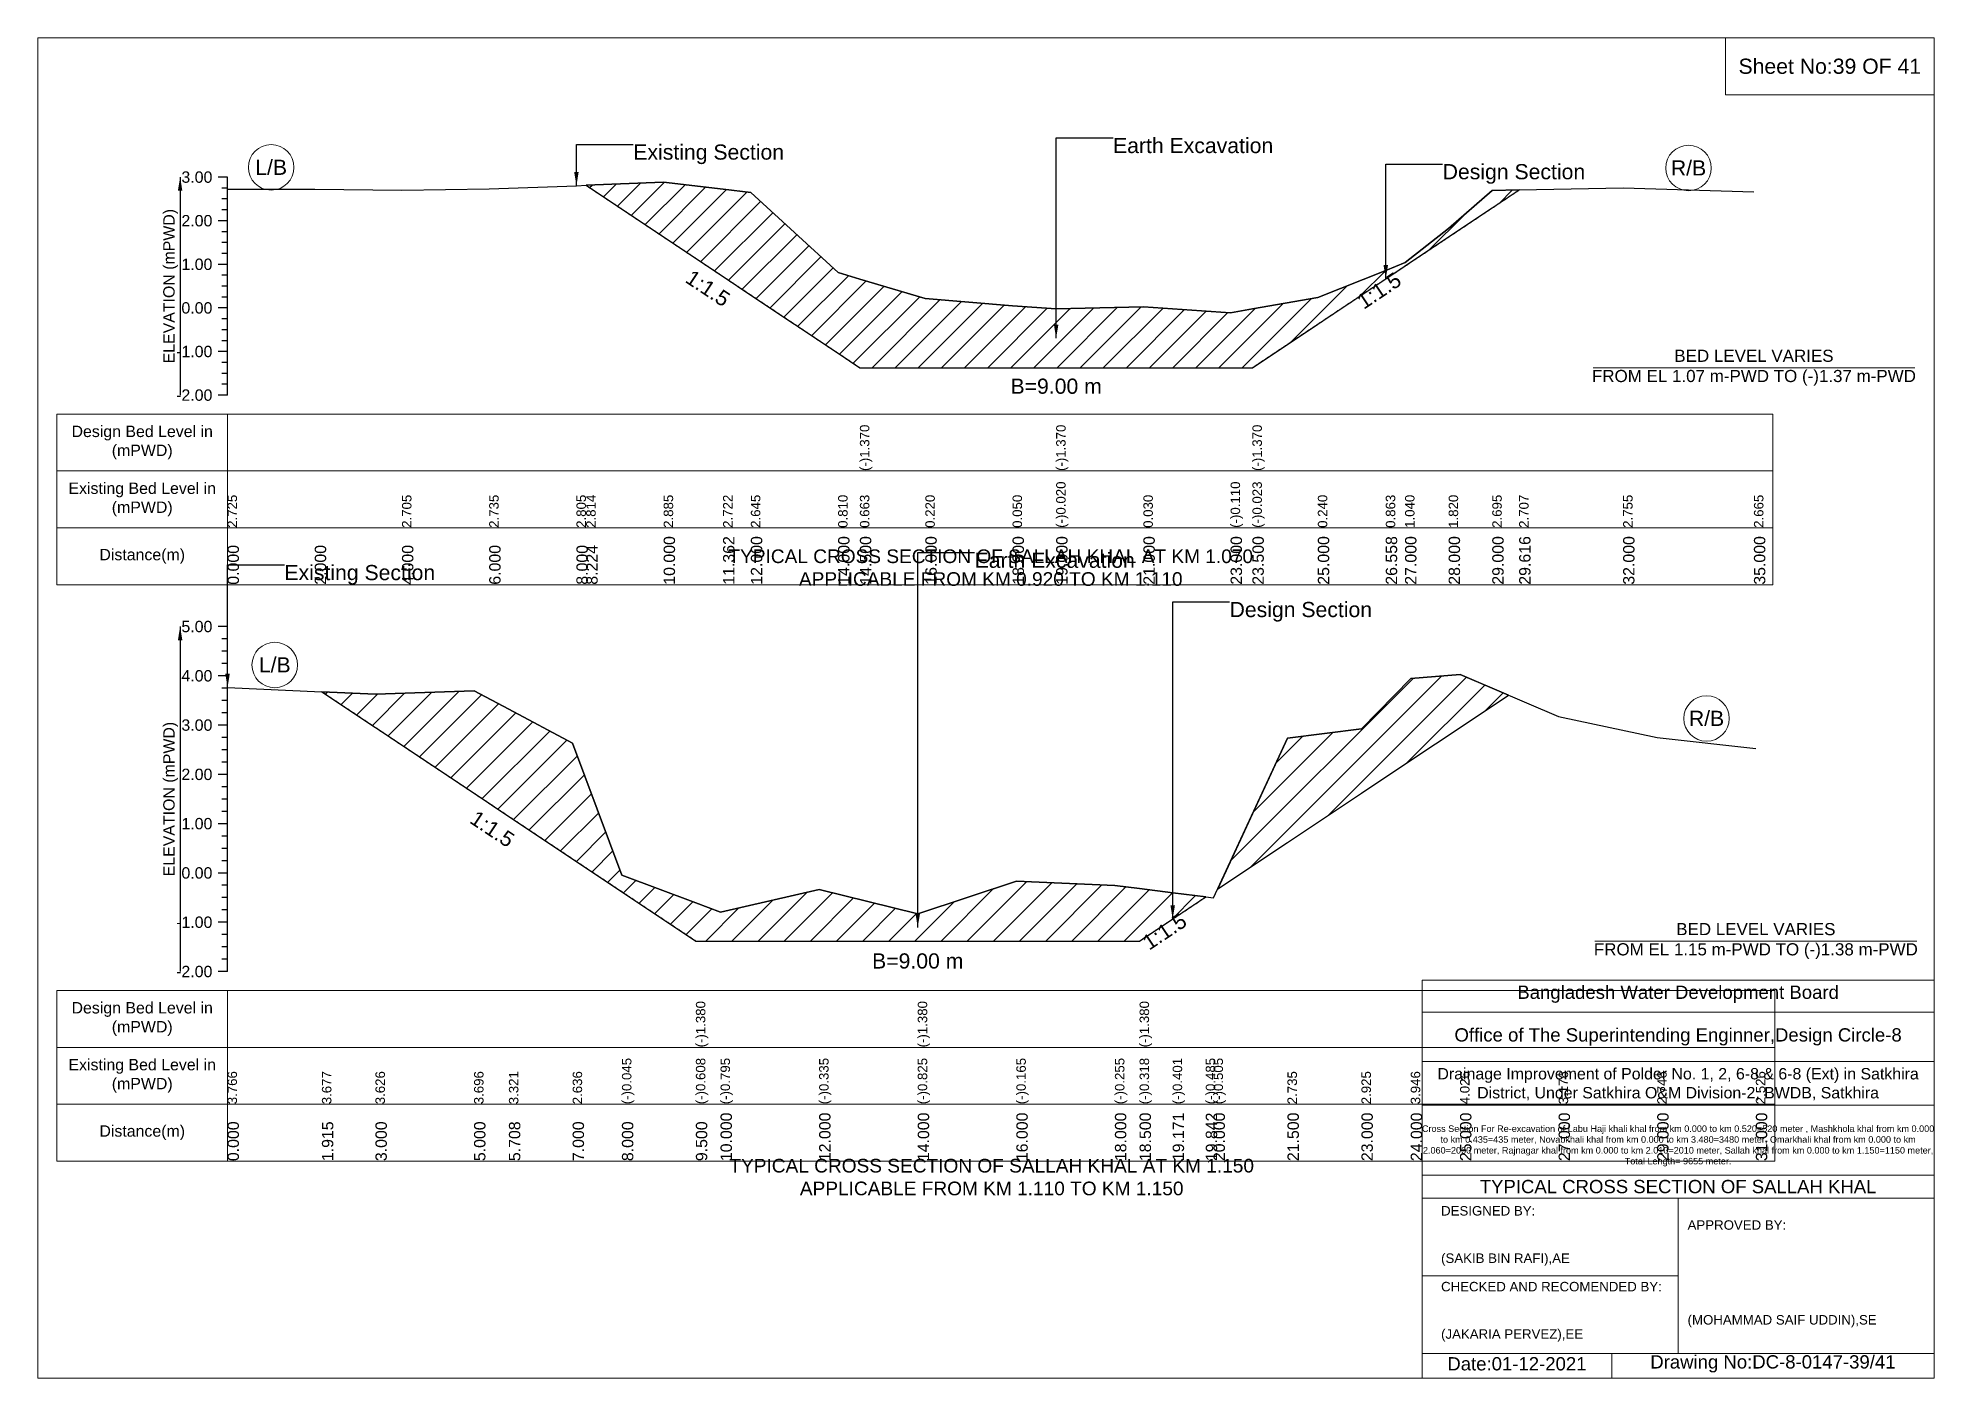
# Model space of a CAD drawing. Header units: inches. Extents: x 93000 to 506000, y -4242 to 0.
# Drawn here: x 480000 to 486000, y -4242 to 0 of the extents above; entities that cross this region are included whole.
import ezdxf

# ---------------------------------------------------------------- set-up
doc = ezdxf.new("R2010")
doc.units = ezdxf.units.IN
doc.header["$LTSCALE"] = 7
doc.header["$MEASUREMENT"] = 0
doc.linetypes.add('DASHED', pattern=[0.75, 0.5, -0.25])
for name, color, linetype, lineweight in [('Cross section Data Border', 7, 'Continuous', 9), ('Cross Section Labels', 7, 'Continuous', 9), ('Design_Bed_Level for Xsection', 7, 'DASHED', 25), ('Existing_Bed_Level for Xsection', 7, 'Continuous', 25), ('Long Section Labels', 7, 'Continuous', 9)]:
    doc.layers.add(name, color=color, linetype=linetype, lineweight=lineweight)
doc.styles.get("Standard").update_dxf_attribs({"font": 'arial.ttf'})
doc.dimstyles.get("Standard").update_dxf_attribs({"dimtxt": 0.18, "dimasz": 0.18, "dimexe": 0.18, "dimexo": 0.0625, "dimgap": 0.09, "dimtad": 0, "dimtih": 1, "dimtoh": 1, "dimdec": 4, "dimzin": 0, "dimdsep": 46, "dimtxsty": 'Standard', "dimcen": 0.09, "dimadec": 0, "dimazin": 0, "dimtfac": 1, "dimtdec": 4, "dimtofl": 0, "dimtmove": 0, "dimatfit": 3, "dimfxl": 1, "dimtolj": 1, "dimtzin": 0, "dimarcsym": 0})

msp = doc.modelspace()

# ---------------------------------------------------------------- texts
at = {"layer": 'Cross section Data Border', "attachment_point": 5}
for s, insert, char_height in [('Sheet No:39 OF 41', (485670, -90), 48), ('Bangladesh Water Development Board', (485190, -3027), 42), ('Office of The Superintending Enginner,Design Circle-8', (485190, -3162), 42)]:
    msp.add_mtext(s, dxfattribs=dict(at, insert=insert, char_height=char_height))
at = {"layer": 'Cross section Data Border'}
for s, insert, char_height, width, attachment_point in [('Design Bed Level in (mPWD)', (480330, -1280.8), 36, 480, 5), ('Existing Bed Level in (mPWD)', (480330, -1460.8), 36, 480, 5), ('Distance(m)', (480330, -1640.8), 36, 480, 5), ('Design Bed Level in (mPWD)', (480330, -3105.3), 36, 480, 5), ('Existing Bed Level in (mPWD)', (480330, -3285.3), 36, 480, 5), ('Drainage Improvement of Polder No. 1, 2, 6-8 & 6-8 (Ext) in Satkhira District, Under Satkhira O&M Division-2, BWDB, Satkhira', (485190, -3312), 36, 1680, 5), ('Distance(m)', (480330, -3465.3), 36, 480, 5), ('Cross Section For Re-excavation of Labu Haji khali khal from km 0.000 to km 0.520=520 meter , Mashkhola khal from km 0.000 to km 0.435=435 meter, Novabkhali khal from km 0.000 to km 3.480=3480 meter, Omarkhali khal from km 0.000 to km 2.060=2060 meter, Rajnagar khal from km 0.000 to km 2.010=2010 meter, Sallah khal from km 0.000 to km 1.150=1150 meter, Total Length= 9655 meter. ', (485190, -3507), 20.5611, 1620, 5), ('TYPICAL CROSS SECTION OF SALLAH KHAL', (485190, -3636), 42, 1680, 5), ('DESIGNED BY:^J^J^J(SAKIB BIN RAFI),AE', (484440, -3792), 30, 840, 4), ('APPROVED BY:^J^J^J^J^J^J(MOHAMMAD SAIF UDDIN),SE', (485220, -3912), 30, 840, 4), ('CHECKED AND RECOMENDED BY:^J^J^J(JAKARIA PERVEZ),EE', (484440, -4032), 30, 840, 4), ('Date:01-12-2021', (484680, -4197), 42, 840, 5), ('Drawing No:DC-8-0147-39/41', (485490, -4197), 42, 1320, 5)]:
    msp.add_mtext(s, dxfattribs=dict(at, insert=insert, char_height=char_height, width=width, attachment_point=attachment_point))
at = {"layer": 'Cross Section Labels'}
for s, insert, char_height, attachment_point in [('Existing Section', (481884, -337.3), 48, 1), ('Earth Excavation', (483402, -316.6), 48, 1), ('L/B', (480738, -409.8), 48, 5), ('Design Section', (484445, -399.4), 48, 1), ('R/B', (485223, -411.8), 48, 5), ('BED LEVEL VARIES ^JFROM EL 1.07 m-PWD TO (-)1.37 m-PWD', (485430, -1043.9), 38.4, 5), ('B=9.00 m', (483222, -1078.4), 48, 2), ('TYPICAL CROSS SECTION OF SALLAH KHAL AT KM 1.070^JAPPLICABLE FROM KM 0.920 TO KM 1.110', (483015, -1677), 43.2, 5), ('Existing Section', (480780, -1668.3), 48, 1), ('Earth Excavation', (482964, -1629.3), 48, 1), ('Design Section', (483770.7, -1785.3), 48, 1), ('L/B', (480749.4, -1984.8), 48, 5), ('R/B', (485280, -2154.1), 48, 5), ('BED LEVEL VARIES ^JFROM EL 1.15 m-PWD TO (-)1.38 m-PWD', (485436, -2858.6), 38.4, 5), ('B=9.00 m', (482784, -2897.6), 48, 2), ('TYPICAL CROSS SECTION OF SALLAH KHAL AT KM 1.150^JAPPLICABLE FROM KM 1.110 TO KM 1.150', (483018, -3606), 43.2, 5)]:
    msp.add_mtext(s, dxfattribs=dict(at, insert=insert, char_height=char_height, attachment_point=attachment_point))
at = {"layer": 'Cross Section Labels', "char_height": 48, "attachment_point": 2}
for insert, rotation in [((482133.5, -772.4), 326.30993), ((484230.5, -779.8), 33.69007), ((481451.4, -2483.7), 326.30993), ((483551.7, -2808.3), 33.69007)]:
    msp.add_mtext('1:1.5', dxfattribs=dict(at, insert=insert, rotation=rotation))
at = {"layer": 'Existing_Bed_Level for Xsection', "char_height": 36, "attachment_point": 6}
for s, insert in [('3.00', (480552, -440.8)), ('2.00', (480552, -578.8)), ('1.00', (480552, -716.8)), ('0.00', (480552, -854.8)), ('-1.00', (480552, -992.8)), ('-2.00', (480552, -1130.8)), ('5.00', (480552, -1863.3)), ('4.00', (480552, -2019.3)), ('3.00', (480552, -2175.3)), ('2.00', (480552, -2331.3)), ('1.00', (480552, -2487.3)), ('0.00', (480552, -2643.3)), ('-1.00', (480552, -2799.3)), ('-2.00', (480552, -2955.3))]:
    msp.add_mtext(s, dxfattribs=dict(at, insert=insert))
at = {"layer": 'Existing_Bed_Level for Xsection', "char_height": 36, "attachment_point": 5, "rotation": 90}
for insert in [(480420, -785.8), (480420, -2409.3)]:
    msp.add_mtext('ELEVATION (mPWD)', dxfattribs=dict(at, insert=insert))
at = {"layer": 'Long Section Labels', "attachment_point": 1, "rotation": 90}
for s, insert, char_height in [('(-)1.370', (482601, -1370.8), 30), ('(-)1.370', (483222, -1370.8), 30), ('(-)1.370', (483843, -1370.8), 30), ('(-)0.020', (483222, -1550.8), 30), ('(-)0.020', (483222, -1550.8), 30), ('(-)0.020', (483222, -1550.8), 30), ('(-)0.110', (483774, -1550.8), 30), ('(-)0.023', (483843, -1550.8), 30), ('(-)0.023', (483843, -1550.8), 30), ('(-)0.023', (483843, -1550.8), 30), ('2.725', (480600, -1550.8), 30), ('2.725', (480600, -1550.8), 30), ('2.705', (481152, -1550.8), 30), ('2.735', (481428, -1550.8), 30), ('2.805', (481704, -1550.8), 30), ('2.814', (481734.9, -1550.8), 30), ('2.885', (481980, -1550.8), 30), ('2.722', (482168, -1550.8), 30), ('2.645', (482256, -1550.8), 30), ('0.810', (482532, -1550.8), 30), ('0.663', (482601, -1550.8), 30), ('0.663', (482601, -1550.8), 30), ('0.663', (482601, -1550.8), 30), ('0.220', (482808, -1550.8), 30), ('0.050', (483084, -1550.8), 30), ('0.030', (483498, -1550.8), 30), ('0.240', (484050, -1550.8), 30), ('0.863', (484265, -1550.8), 30), ('1.040', (484326, -1550.8), 30), ('1.820', (484464, -1550.8), 30), ('2.695', (484602, -1550.8), 30), ('2.707', (484687, -1550.8), 30), ('2.755', (485016, -1550.8), 30), ('2.665', (485430, -1550.8), 30), ('0.000', (480600, -1730.8), 36), ('2.000', (480876, -1730.8), 36), ('4.000', (481152, -1730.8), 36), ('6.000', (481428, -1730.8), 36), ('8.000', (481704, -1730.8), 36), ('8.224', (481734.9, -1730.8), 36), ('10.000', (481980, -1730.8), 36), ('11.362', (482168, -1730.8), 36), ('12.000', (482256, -1730.8), 36), ('14.000', (482532, -1730.8), 36), ('14.500', (482601, -1730.8), 36), ('14.500', (482601, -1730.8), 36), ('14.500', (482601, -1730.8), 36), ('16.000', (482808, -1730.8), 36), ('18.000', (483084, -1730.8), 36), ('19.000', (483222, -1730.8), 36), ('19.000', (483222, -1730.8), 36), ('19.000', (483222, -1730.8), 36), ('21.000', (483498, -1730.8), 36), ('23.000', (483774, -1730.8), 36), ('23.500', (483843, -1730.8), 36), ('23.500', (483843, -1730.8), 36), ('23.500', (483843, -1730.8), 36), ('25.000', (484050, -1730.8), 36), ('26.558', (484265, -1730.8), 36), ('27.000', (484326, -1730.8), 36), ('28.000', (484464, -1730.8), 36), ('29.000', (484602, -1730.8), 36), ('29.616', (484687, -1730.8), 36), ('32.000', (485016, -1730.8), 36), ('35.000', (485430, -1730.8), 36), ('(-)1.380', (482082, -3195.3), 30), ('(-)1.380', (482784, -3195.3), 30), ('(-)1.380', (483486, -3195.3), 30), ('(-)0.045', (481848, -3375.3), 30), ('(-)0.608', (482082, -3375.3), 30), ('(-)0.608', (482082, -3375.3), 30), ('(-)0.608', (482082, -3375.3), 30), ('(-)0.795', (482160, -3375.3), 30), ('(-)0.335', (482472, -3375.3), 30), ('(-)0.825', (482784, -3375.3), 30), ('(-)0.825', (482784, -3375.3), 30), ('(-)0.825', (482784, -3375.3), 30), ('(-)0.165', (483096, -3375.3), 30), ('(-)0.255', (483408, -3375.3), 30), ('(-)0.318', (483486, -3375.3), 30), ('(-)0.318', (483486, -3375.3), 30), ('(-)0.318', (483486, -3375.3), 30), ('(-)0.401', (483590.7, -3375.3), 30), ('(-)0.485', (483695.4, -3375.3), 30), ('(-)0.505', (483720, -3375.3), 30), ('3.766', (480600, -3375.3), 30), ('3.677', (480898.7, -3375.3), 30), ('3.626', (481068, -3375.3), 30), ('3.696', (481380, -3375.3), 30), ('3.321', (481490.4, -3375.3), 30), ('2.636', (481692, -3375.3), 30), ('2.735', (483954, -3375.3), 30), ('2.925', (484188, -3375.3), 30), ('3.946', (484344, -3375.3), 30), ('4.026', (484500, -3375.3), 30), ('3.176', (484812, -3375.3), 30), ('2.746', (485124, -3375.3), 30), ('2.526', (485436, -3375.3), 30), ('10.000', (482160, -3555.3), 36), ('12.000', (482472, -3555.3), 36), ('14.000', (482784, -3555.3), 36), ('14.000', (482784, -3555.3), 36), ('14.000', (482784, -3555.3), 36), ('16.000', (483096, -3555.3), 36), ('18.000', (483408, -3555.3), 36), ('18.500', (483486, -3555.3), 36), ('18.500', (483486, -3555.3), 36), ('18.500', (483486, -3555.3), 36), ('19.171', (483590.7, -3555.3), 36), ('19.842', (483695.4, -3555.3), 36), ('20.000', (483720, -3555.3), 36), ('21.500', (483954, -3555.3), 36), ('23.000', (484188, -3555.3), 36), ('24.000', (484344, -3555.3), 36), ('25.000', (484500, -3555.3), 36), ('27.000', (484812, -3555.3), 36), ('29.000', (485124, -3555.3), 36), ('31.000', (485436, -3555.3), 36), ('0.000', (480600, -3555.3), 36), ('1.915', (480898.7, -3555.3), 36), ('3.000', (481068, -3555.3), 36), ('5.000', (481380, -3555.3), 36), ('5.708', (481490.4, -3555.3), 36), ('7.000', (481692, -3555.3), 36), ('8.000', (481848, -3555.3), 36), ('9.500', (482082, -3555.3), 36), ('9.500', (482082, -3555.3), 36), ('9.500', (482082, -3555.3), 36)]:
    msp.add_mtext(s, dxfattribs=dict(at, insert=insert, char_height=char_height))

# ---------------------------------------------------------------- hatches: boundary and pattern name
at = {"layer": 'Existing_Bed_Level for Xsection'}
h = msp.add_hatch(dxfattribs=at)
h.set_pattern_fill('ANSI31', color=256, scale=414, style=0)
h.paths.add_polyline_path([(481734.9, -466.5), (481980, -629.9), (482168, -755.2), (482256, -813.9), (482532, -997.9), (482601, -1043.9), (482808, -1043.9), (483084, -1043.9), (483222, -1043.9), (483498, -1043.9), (483774, -1043.9), (483843, -1043.9), (484050, -905.9), (484265, -762.5), (484326, -721.9), (484464, -629.9), (484602, -537.9), (484687, -481.2), (484602, -482.9), (484464, -603.7), (484326, -711.3), (484265, -735.7), (484050, -821.7), (483843, -857.9), (483774, -870), (483498, -850.7), (483222, -857.6), (483084, -847.9), (482808, -824.5), (482601, -763.4), (482532, -743), (482256, -489.8), (482168, -479.2), (481980, -456.7)])
h = msp.add_hatch(dxfattribs=at)
h.set_pattern_fill('ANSI31', color=256, scale=468, style=0)
h.paths.add_polyline_path([(483733.1, -2693.9), (483954, -2546.6), (484188, -2390.6), (484344, -2286.6), (484500, -2182.6), (484653.3, -2080.4), (484500, -2015.2), (484344, -2027.7), (484188, -2187), (483954, -2216.6)])
h = msp.add_hatch(dxfattribs=at)
h.set_pattern_fill('ANSI31', color=256, scale=468, style=0)
h.paths.add_polyline_path([(480898.7, -2069.7), (481068, -2182.6), (481380, -2390.6), (481490.4, -2464.2), (481692, -2598.6), (481848, -2702.6), (482082, -2858.6), (482160, -2858.6), (482472, -2858.6), (482784, -2858.6), (483096, -2858.6), (483408, -2858.6), (483486, -2858.6), (483590.7, -2788.8), (483695.4, -2719), (483590.7, -2705.9), (483486, -2692.8), (483408, -2683.1), (483096, -2669), (482784, -2772), (482472, -2695.6), (482160, -2767.3), (482082, -2738.1), (481848, -2650.3), (481692, -2232.1), (481490.4, -2125.2), (481380, -2066.7), (481068, -2077.6)])

# ---------------------------------------------------------------- linework, layer by layer
at = {"layer": 'Cross section Data Border'}
for points in [[(480000, 0), (486000, 0), (486000, -4242), (480000, -4242)], [(485340, 0), (486000, 0), (486000, -180), (485340, -180)], [(480060, -1190.8), (485490, -1190.8), (485490, -1730.8), (480060, -1730.8)], [(480060, -3015.3), (485496, -3015.3), (485496, -3555.3), (480060, -3555.3)]]:
    msp.add_lwpolyline(points, close=True, dxfattribs=at)
for points in [[(480600, -1190.8), (480600, -1730.8)], [(480060, -1370.8), (485490, -1370.8)], [(480060, -1550.8), (485490, -1550.8)], [(484380, -4242), (484380, -2982), (486000, -2982)], [(480600, -3015.3), (480600, -3555.3)], [(484380, -3084), (486000, -3084)], [(480060, -3195.3), (485496, -3195.3)], [(484380, -3240), (486000, -3240)], [(480060, -3375.3), (485496, -3375.3)], [(484380, -3378), (486000, -3378)], [(484380, -3600), (486000, -3600)], [(484380, -3672), (486000, -3672)], [(485190, -3672), (485190, -4164)], [(484380, -3918), (485190, -3918)], [(484380, -4164), (486000, -4164)], [(484980, -4164), (484980, -4242)]]:
    msp.add_lwpolyline(points, dxfattribs=at)
at = {"layer": 'Cross Section Labels'}
for points in [[(484921, -1043.9), (485939, -1043.9)], [(484927, -2858.6), (485945, -2858.6)]]:
    msp.add_lwpolyline(points, dxfattribs=at)
for centre in [(480738, -409.8), (485223, -411.8), (480749.4, -1984.8), (485280, -2154.1)]:
    msp.add_circle(centre, 72, dxfattribs=at)
at = {"layer": 'Design_Bed_Level for Xsection'}
for points in [[(481734.9, -466.5), (482168, -755.2), (482601, -1043.9), (483222, -1043.9), (483843, -1043.9), (484265, -762.5), (484687, -481.2)], [(480898.7, -2069.7), (481490.4, -2464.2), (482082, -2858.6), (482784, -2858.6), (483486, -2858.6), (483590.7, -2788.8), (483695.4, -2719)]]:
    msp.add_lwpolyline(points, dxfattribs=at)
at = {"layer": 'Existing_Bed_Level for Xsection'}
for points in [[(480600, -440.8), (480570, -440.8)], [(480600, -475.3), (480582, -475.3)], [(480600, -1130.8), (480600, -992.8), (480600, -854.8), (480600, -716.8), (480600, -578.8), (480600, -440.8)], [(480600, -478.8), (480876, -478.8), (481152, -481.5), (481428, -477.4), (481704, -467.7), (481734.9, -466.5), (481980, -456.7), (482168, -479.2), (482256, -489.8), (482532, -743), (482601, -763.4), (482601, -763.4), (482808, -824.5), (483084, -847.9), (483222, -857.6), (483222, -857.6), (483498, -850.7), (483774, -870), (483843, -857.9), (483843, -857.9), (484050, -821.7), (484265, -735.7), (484326, -711.3), (484464, -603.7), (484602, -482.9), (484687, -481.2), (485016, -474.6), (485430, -487.1)], [(480600, -509.8), (480582, -509.8)], [(480600, -578.8), (480570, -578.8)], [(480600, -544.3), (480582, -544.3)], [(480600, -613.3), (480582, -613.3)], [(480600, -647.8), (480582, -647.8)], [(480600, -716.8), (480570, -716.8)], [(480600, -682.3), (480582, -682.3)], [(480600, -751.3), (480582, -751.3)], [(480600, -785.8), (480582, -785.8)], [(480600, -820.3), (480582, -820.3)], [(480600, -854.8), (480570, -854.8)], [(480600, -889.3), (480582, -889.3)], [(480600, -923.8), (480582, -923.8)], [(480600, -958.3), (480582, -958.3)], [(480600, -992.8), (480570, -992.8)], [(480600, -1027.3), (480582, -1027.3)], [(480600, -1061.8), (480582, -1061.8)], [(480600, -1130.8), (480570, -1130.8)], [(480600, -1096.3), (480582, -1096.3)], [(480600, -1863.3), (480570, -1863.3)], [(480600, -1902.3), (480582, -1902.3)], [(480600, -2955.3), (480600, -2799.3), (480600, -2643.3), (480600, -2487.3), (480600, -2331.3), (480600, -2175.3), (480600, -2019.3), (480600, -1863.3)], [(480600, -1941.3), (480582, -1941.3)], [(480600, -2019.3), (480570, -2019.3)], [(480600, -1980.3), (480582, -1980.3)], [(480600, -2055.8), (480898.7, -2069.7), (481068, -2077.6), (481380, -2066.7), (481490.4, -2125.2), (481692, -2232.1), (481848, -2650.3), (482082, -2738.1), (482082, -2738.1), (482160, -2767.3), (482472, -2695.6), (482784, -2772), (482784, -2772), (483096, -2669), (483408, -2683.1), (483486, -2692.8), (483486, -2692.8), (483590.7, -2705.9), (483695.4, -2719), (483720, -2722.1), (483954, -2216.6), (484188, -2187), (484344, -2027.7), (484500, -2015.2), (484812, -2147.8), (485124, -2214.9), (485436, -2249.2)], [(480600, -2058.3), (480582, -2058.3)], [(480600, -2097.3), (480582, -2097.3)], [(480600, -2136.3), (480582, -2136.3)], [(480600, -2175.3), (480570, -2175.3)], [(480600, -2214.3), (480582, -2214.3)], [(480600, -2253.3), (480582, -2253.3)], [(480600, -2331.3), (480570, -2331.3)], [(480600, -2292.3), (480582, -2292.3)], [(480600, -2370.3), (480582, -2370.3)], [(480600, -2409.3), (480582, -2409.3)], [(480600, -2448.3), (480582, -2448.3)], [(480600, -2487.3), (480570, -2487.3)], [(480600, -2526.3), (480582, -2526.3)], [(480600, -2565.3), (480582, -2565.3)], [(480600, -2604.3), (480582, -2604.3)], [(480600, -2643.3), (480570, -2643.3)], [(480600, -2682.3), (480582, -2682.3)], [(480600, -2721.3), (480582, -2721.3)], [(480600, -2799.3), (480570, -2799.3)], [(480600, -2760.3), (480582, -2760.3)], [(480600, -2838.3), (480582, -2838.3)], [(480600, -2877.3), (480582, -2877.3)], [(480600, -2916.3), (480582, -2916.3)], [(480600, -2955.3), (480570, -2955.3)]]:
    msp.add_lwpolyline(points, dxfattribs=at)
for points in [[(481734.9, -466.5), (481980, -629.9), (482168, -755.2), (482256, -813.9), (482532, -997.9), (482601, -1043.9), (482601, -1043.9), (482808, -1043.9), (483084, -1043.9), (483222, -1043.9), (483222, -1043.9), (483498, -1043.9), (483774, -1043.9), (483843, -1043.9), (483843, -1043.9), (484050, -905.9), (484265, -762.5), (484326, -721.9), (484464, -629.9), (484602, -537.9), (484687, -481.2), (484687, -481.2), (484687, -481.2), (484602, -482.9), (484464, -603.7), (484326, -711.3), (484265, -735.7), (484050, -821.7), (483843, -857.9), (483843, -857.9), (483774, -870), (483498, -850.7), (483222, -857.6), (483222, -857.6), (483084, -847.9), (482808, -824.5), (482601, -763.4), (482601, -763.4), (482532, -743), (482256, -489.8), (482168, -479.2), (481980, -456.7)], [(483733.1, -2693.9), (483954, -2546.6), (484188, -2390.6), (484344, -2286.6), (484500, -2182.6), (484653.3, -2080.4), (484500, -2015.2), (484344, -2027.7), (484188, -2187), (483954, -2216.6)], [(480898.7, -2069.7), (480898.7, -2069.7), (481068, -2182.6), (481380, -2390.6), (481490.4, -2464.2), (481692, -2598.6), (481848, -2702.6), (482082, -2858.6), (482082, -2858.6), (482160, -2858.6), (482472, -2858.6), (482784, -2858.6), (482784, -2858.6), (483096, -2858.6), (483408, -2858.6), (483486, -2858.6), (483486, -2858.6), (483590.7, -2788.8), (483695.4, -2719), (483695.4, -2719), (483695.4, -2719), (483590.7, -2705.9), (483486, -2692.8), (483486, -2692.8), (483408, -2683.1), (483096, -2669), (482784, -2772), (482784, -2772), (482472, -2695.6), (482160, -2767.3), (482082, -2738.1), (482082, -2738.1), (481848, -2650.3), (481692, -2232.1), (481490.4, -2125.2), (481380, -2066.7), (481068, -2077.6), (480898.7, -2069.7)]]:
    msp.add_lwpolyline(points, close=True, dxfattribs=at)

msp.set_redraw_order([(e.dxf.handle, doc.entitydb.next_handle()) for e in msp.query("TEXT MTEXT ATTDEF DIMENSION ARC_DIMENSION")])  # texts and dimensions are drawn at this point

# ---------------------------------------------------------------- leaders
at = {"layer": 'Cross Section Labels', "annotation_type": 0, "has_hookline": 1, "hookline_direction": 0}
for points, text_width in [([(481704, -467.7), (481704, -337.3), (481883.9, -337.3)], 467.2), ([(483222, -950.7), (483222, -316.6), (483401.9, -316.6)], 497), ([(484265, -762.5), (484265, -399.4), (484444.9, -399.4)], 441.2), ([(480600, -2055.8), (480600, -1668.3), (480779.9, -1668.3)], 467.2), ([(482784, -2815.3), (482784, -1629.3), (482963.9, -1629.3)], 497), ([(483590.7, -2788.8), (483590.7, -1785.3), (483770.6, -1785.3)], 441.2)]:
    msp.add_leader(points, dimstyle='Standard', override={"dimasz": 43.2}, dxfattribs=dict(at, text_width=text_width))
at = {"layer": 'Existing_Bed_Level for Xsection'}
for points in [[(480450, -440.8), (480450, -1130.8)], [(480450, -1863.3), (480450, -2955.3)]]:
    msp.add_leader(points, dimstyle='Standard', override={"dimasz": 43.2}, dxfattribs=at)

doc.saveas('drawing.dxf')
